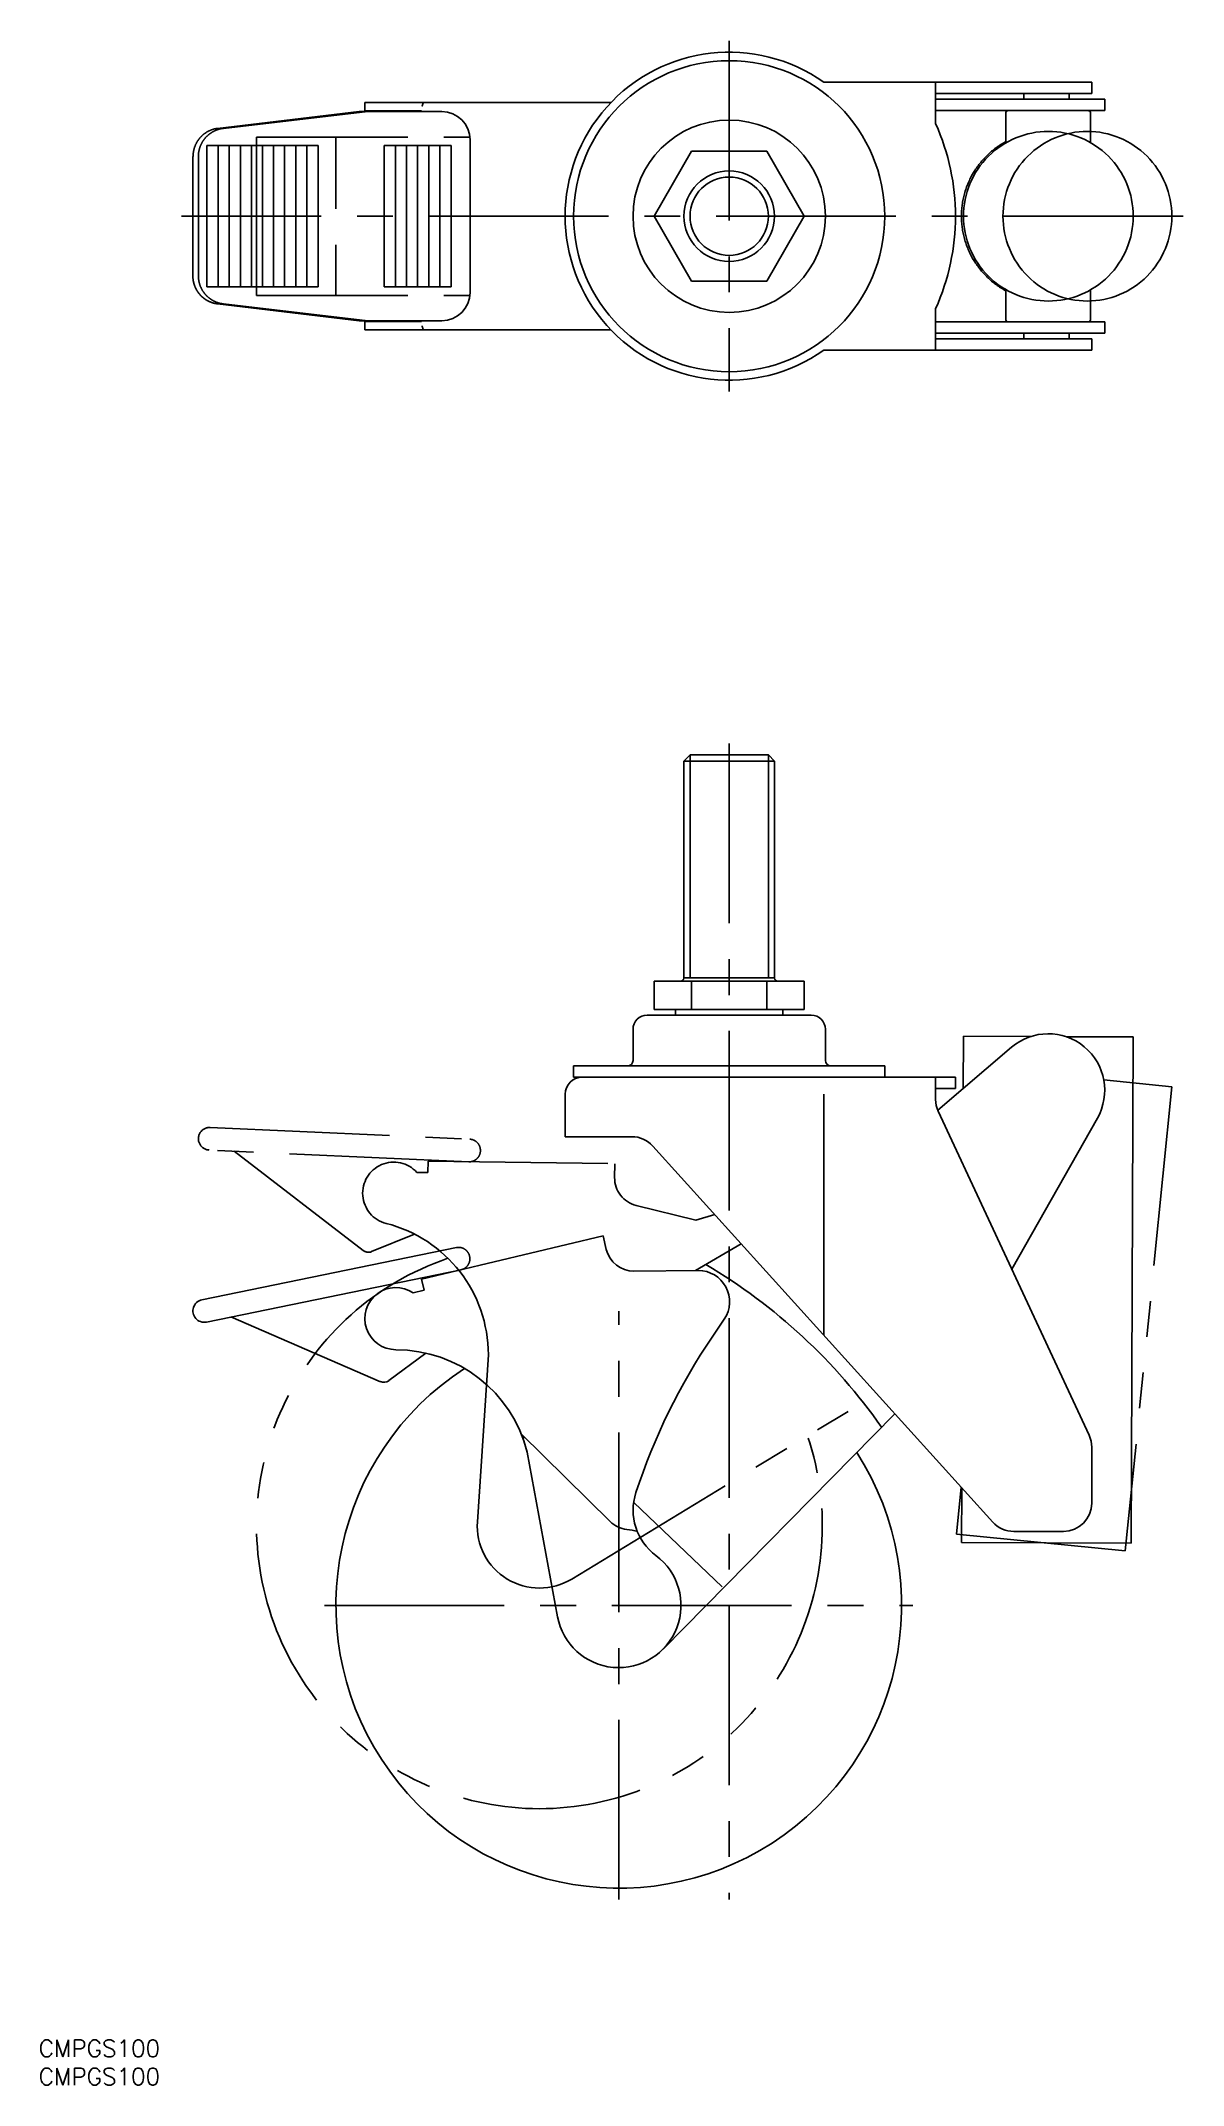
# Model space of a CAD drawing. Extents: x -122 to 80, y -330 to 31.
import ezdxf

# ---------------------------------------------------------------- set-up
doc = ezdxf.new("R2010")
doc.units = 0
for name, pattern in [('CENTER', [50.8, 31.75, -6.35, 6.35, -6.35]), ('DASHED', [19.05, 12.7, -6.35]), ('PHANTOM', [63.5, 31.75, -6.35, 6.35, -6.35, 6.35, -6.35])]:
    doc.linetypes.add(name, pattern=pattern)
doc.layers.get('0').update_dxf_attribs({"linetype": 'CONTINUOUS'})
doc.layers.add('CENTER', color=1, linetype='CENTER')
doc.styles.get("Standard").update_dxf_attribs({"font": 'txt.shx', "height": 3, "bigfont": 'bigfont.shx'})

msp = doc.modelspace()

# ---------------------------------------------------------------- texts
at = {"color": 7, "linetype": 'CONTINUOUS'}
for p in [(-122.07, -325.46), (-122.07, -330.46)]:
    msp.add_text('CMPGS100', height=3, dxfattribs=at).set_placement(p)

# ---------------------------------------------------------------- linework, layer by layer
at = {"color": 7, "linetype": 'CONTINUOUS'}
for p, q in [((64.1, 23.7), (16.71, 23.7)), ((36.5, 23.7), (36.5, 16.36)), ((64.1, 21.7), (36.5, 21.7)), ((52.1, 21.7), (52.1, 20.7)), ((60.1, 20.7), (60.1, 21.7)), ((64.1, 23.7), (64.1, 21.7)), ((-65.4, 18.51), (-90.46, 15.53)), ((-50.81, 18.51), (-65.4, 18.51)), ((-20.89, 20.11), (-64.41, 20.11)), ((-64.41, 20.11), (-64.41, 18.61)), ((-64.41, 18.61), (-54.39, 18.61)), ((66.39, 20.7), (36.5, 20.7)), ((36.5, 18.7), (66.39, 18.7)), ((48.89, 18.2), (48.89, 12.97)), ((63.89, 13.01), (63.89, 18.2)), ((66.39, 18.7), (66.39, 20.7)), ((-72.65, 12.51), (-92.35, 12.51)), ((-92.35, -12.49), (-92.35, 12.51)), ((-90.34, -12.49), (-90.34, 12.51)), ((-88.38, -12.49), (-88.38, 12.51)), ((-86.42, -12.49), (-86.42, 12.51)), ((-84.46, -12.49), (-84.46, 12.51)), ((-82.51, -12.49), (-82.51, 12.51)), ((-80.55, -12.49), (-80.55, 12.51)), ((-78.59, -12.49), (-78.59, 12.51)), ((-76.63, -12.49), (-76.63, 12.51)), ((-74.67, -12.49), (-74.67, 12.51)), ((-72.65, -12.49), (-72.65, 12.51)), ((-49.14, 12.51), (-61, 12.51)), ((-61, -12.49), (-61, 12.51)), ((-59, -12.49), (-59, 12.51)), ((-57.04, -12.49), (-57.04, 12.51)), ((-55.08, -12.49), (-55.08, 12.51)), ((-53.12, -12.49), (-53.12, 12.51)), ((-51.16, -12.49), (-51.16, 12.51)), ((-49.14, -12.49), (-49.14, 12.51)), ((-45.81, -13.49), (-45.81, 13.51)), ((-6.64, 11.5), (-13.28, 0)), ((6.64, 11.5), (-6.64, 11.5)), ((13.28, 0), (6.64, 11.5)), ((-94.82, 10.56), (-94.82, -10.54)), ((-13.28, 0), (-6.64, -11.5)), ((6.64, -11.5), (13.28, 0)), ((-92.35, -12.49), (-72.65, -12.49)), ((-61, -12.49), (-49.14, -12.49)), ((-6.64, -11.5), (6.64, -11.5)), ((48.89, -12.97), (48.89, -18.2)), ((63.89, -18.2), (63.89, -13.01)), ((-90.46, -15.5), (-65.4, -18.49)), ((36.5, -16.36), (36.5, -23.7)), ((-65.4, -18.49), (-50.81, -18.49)), ((-54.39, -18.59), (-64.41, -18.59)), ((-64.41, -18.59), (-64.41, -20.09)), ((-64.41, -20.09), (-20.92, -20.09)), ((66.39, -18.7), (36.5, -18.7)), ((66.39, -20.7), (36.5, -20.7)), ((52.1, -20.7), (52.1, -21.7)), ((60.1, -21.7), (60.1, -20.7)), ((66.39, -20.7), (66.39, -18.7)), ((16.71, -23.7), (64.1, -23.7)), ((64.1, -21.7), (36.5, -21.7)), ((64.1, -21.7), (64.1, -23.7)), ((-6.92, -95.26), (-8, -96.35)), ((-8, -96.35), (-8, -134.74)), ((-8, -96.35), (8, -96.35)), ((6.92, -95.26), (-6.92, -95.26)), ((8, -96.35), (6.92, -95.26)), ((8, -134.74), (8, -96.35)), ((-13.28, -135.26), (13.28, -135.26)), ((-13.28, -140.26), (-13.28, -135.26)), ((8, -134.66), (-8, -134.66)), ((-6.64, -140.26), (-6.64, -135.26)), ((6.64, -140.26), (6.64, -135.26)), ((13.28, -140.26), (13.28, -135.26)), ((-13.28, -140.26), (13.28, -140.26)), ((-9.5, -140.26), (-9.5, -141.26)), ((9.5, -141.26), (9.5, -140.26)), ((-17, -143.76), (-17, -149.26)), ((14.5, -141.26), (-14.5, -141.26)), ((17, -149.26), (17, -143.76)), ((49.91, -146.95), (36.87, -158.06)), ((41.43, -145), (41.39, -154.21)), ((53.31, -145.05), (41.43, -145)), ((71.43, -145.13), (59.55, -145.08)), ((71.43, -145.13), (71.06, -234.63)), ((27.5, -150.26), (-27.5, -150.26)), ((-27.5, -150.26), (-27.5, -152.26)), ((27.5, -152.26), (27.5, -150.26)), ((-29, -155.26), (-29, -162.76)), ((-27.5, -152.26), (40, -152.26)), ((16.71, -155.26), (16.71, -197.84)), ((36.5, -156.16), (36.5, -152.26)), ((36.5, -154.26), (40, -154.26)), ((40, -154.26), (40, -152.26)), ((63.63, -215.56), (36.97, -158.27)), ((49.96, -186.17), (65.09, -159.5)), ((-29, -162.76), (-17.22, -162.76)), ((-13.51, -164.41), (46.61, -230.92)), ((-54.4, -187.96), (-22.31, -180.3)), ((-21.74, -182.68), (-22.31, -180.3)), ((-93.22, -191.61), (-48.21, -182.37)), ((2.12, -181.7), (-5.94, -186.43)), ((-47.41, -186.29), (-92.42, -195.53)), ((-16.84, -186.52), (-5.47, -186.43)), ((-55.85, -190.36), (-53.94, -189.91)), ((-54.4, -187.96), (-53.94, -189.91)), ((-88.08, -194.64), (-61.65, -206.08)), ((-0.87, -195.01), (-3.02, -198.19)), ((-60.16, -205.9), (-53.61, -201.04)), ((-11.69, -253.36), (29.29, -211.76)), ((-21.05, -230.8), (-36.76, -215.32)), ((-30.34, -247.63), (-35.7, -218.52)), ((64.1, -227.56), (64.1, -217.67)), ((-16.88, -227.43), (-1.23, -242.35)), ((41.1, -224.82), (41.06, -234.5)), ((41.06, -234.5), (71.06, -234.63)), ((50.32, -232.56), (59.1, -232.56))]:
    msp.add_line(p, q, dxfattribs=at)
at = {"color": 3, "linetype": 'PHANTOM'}
for p, q in [((-63.87, 18.51), (-89.43, 15.53)), ((-69.52, 14), (-83.55, 14)), ((-83.55, 14), (-83.55, -14)), ((-93.84, 10.56), (-93.84, -10.54)), ((-83.55, -14), (-69.52, -14)), ((-89.43, -15.5), (-63.87, -18.49)), ((78.25, -153.92), (66.22, -152.71)), ((78.25, -153.92), (70.03, -236.01)), ((-91.75, -161.12), (-45.85, -163.2)), ((-46.04, -167.2), (-91.94, -165.12)), ((-87.51, -165.32), (-64.69, -182.89)), ((-55.21, -169.08), (-53.25, -169.1)), ((-53.23, -167.1), (-53.25, -169.1)), ((-53.23, -167.1), (-20.23, -167.54)), ((-20.26, -169.99), (-20.23, -167.54)), ((-16.45, -174.91), (-5.87, -177.5)), ((-2.55, -176.53), (-5.87, -177.5)), ((-63.21, -183.09), (-55.66, -179.98)), ((-44.52, -230.85), (-42.58, -201.31)), ((-27.84, -240.97), (26.11, -208.24)), ((-36.25, -215.82), (-36.45, -216.12)), ((40.18, -233.02), (41.01, -224.72)), ((40.18, -233.02), (70.03, -236.01))]:
    msp.add_line(p, q, dxfattribs=at)
at = {"color": 3, "linetype": 'DASHED'}
for p, q in [((-69.52, 14), (-45.84, 14)), ((-69.52, 14), (-69.52, -14)), ((-69.52, -14), (-45.84, -14))]:
    msp.add_line(p, q, dxfattribs=at)
at = {"color": 3, "linetype": 'CONTINUOUS'}
for p, q in [((-6.92, -95.26), (-6.92, -134.66)), ((6.92, -95.26), (6.92, -134.66))]:
    msp.add_line(p, q, dxfattribs=at)
at = {"color": 7, "linetype": 'CONTINUOUS'}
for points in [[(-53.94, 20.11, 0), (-53.94, 20.11, 0), (-53.94, 20.11, 0), (-53.95, 20.11, 0), (-53.95, 20.11, 0), (-53.95, 20.11, 0), (-53.96, 20.11, 0), (-53.96, 20.11, 0), (-53.96, 20.11, 0), (-53.97, 20.11, 0), (-53.97, 20.11, 0), (-53.97, 20.11, 0), (-53.98, 20.11, 0), (-53.98, 20.1, 0), (-53.98, 20.1, 0), (-53.98, 20.1, 0), (-53.99, 20.1, 0), (-53.99, 20.1, 0), (-53.99, 20.1, 0), (-54, 20.1, 0), (-54, 20.09, 0), (-54, 20.09, 0), (-54.01, 20.09, 0), (-54.01, 20.09, 0), (-54.01, 20.09, 0), (-54.02, 20.08, 0), (-54.02, 20.08, 0), (-54.02, 20.08, 0), (-54.02, 20.08, 0), (-54.03, 20.07, 0), (-54.03, 20.07, 0), (-54.03, 20.07, 0), (-54.04, 20.07, 0), (-54.04, 20.06, 0), (-54.04, 20.06, 0), (-54.05, 20.06, 0), (-54.05, 20.05, 0), (-54.05, 20.05, 0), (-54.05, 20.05, 0), (-54.06, 20.04, 0), (-54.06, 20.04, 0), (-54.06, 20.04, 0), (-54.07, 20.03, 0), (-54.07, 20.03, 0), (-54.07, 20.03, 0), (-54.08, 20.02, 0), (-54.08, 20.02, 0), (-54.08, 20.01, 0), (-54.08, 20.01, 0), (-54.09, 20.01, 0), (-54.09, 20, 0), (-54.09, 20, 0), (-54.1, 19.99, 0), (-54.1, 19.99, 0), (-54.1, 19.98, 0), (-54.1, 19.98, 0), (-54.11, 19.97, 0), (-54.11, 19.97, 0), (-54.11, 19.96, 0), (-54.12, 19.96, 0), (-54.12, 19.95, 0), (-54.12, 19.95, 0), (-54.12, 19.94, 0), (-54.13, 19.94, 0), (-54.13, 19.93, 0), (-54.13, 19.93, 0), (-54.14, 19.92, 0), (-54.14, 19.92, 0), (-54.14, 19.91, 0), (-54.14, 19.91, 0), (-54.15, 19.9, 0), (-54.15, 19.89, 0), (-54.15, 19.89, 0), (-54.16, 19.88, 0), (-54.16, 19.87, 0), (-54.16, 19.87, 0), (-54.16, 19.86, 0), (-54.17, 19.86, 0), (-54.17, 19.85, 0), (-54.17, 19.84, 0), (-54.17, 19.84, 0), (-54.18, 19.83, 0), (-54.18, 19.82, 0), (-54.18, 19.82, 0), (-54.18, 19.81, 0), (-54.19, 19.8, 0), (-54.19, 19.79, 0), (-54.19, 19.79, 0), (-54.19, 19.78, 0), (-54.2, 19.77, 0), (-54.2, 19.76, 0), (-54.2, 19.76, 0), (-54.2, 19.75, 0), (-54.21, 19.74, 0), (-54.21, 19.73, 0), (-54.21, 19.73, 0), (-54.22, 19.72, 0), (-54.22, 19.71, 0), (-54.22, 19.7, 0), (-54.22, 19.69, 0), (-54.22, 19.69, 0), (-54.23, 19.68, 0), (-54.23, 19.67, 0), (-54.23, 19.66, 0), (-54.23, 19.65, 0), (-54.24, 19.64, 0), (-54.24, 19.64, 0), (-54.24, 19.63, 0), (-54.24, 19.62, 0), (-54.25, 19.61, 0), (-54.25, 19.6, 0), (-54.25, 19.59, 0), (-54.25, 19.58, 0), (-54.26, 19.57, 0), (-54.26, 19.57, 0), (-54.26, 19.56, 0), (-54.26, 19.55, 0), (-54.26, 19.54, 0), (-54.27, 19.53, 0), (-54.27, 19.52, 0), (-54.27, 19.51, 0), (-54.27, 19.5, 0), (-54.28, 19.49, 0), (-54.28, 19.48, 0), (-54.28, 19.47, 0), (-54.28, 19.46, 0), (-54.28, 19.45, 0), (-54.29, 19.44, 0), (-54.29, 19.43, 0)], [(-90.44, 15.53, 0), (-90.49, 15.52, 0), (-90.55, 15.51, 0), (-90.6, 15.51, 0), (-90.66, 15.5, 0), (-90.71, 15.49, 0), (-90.77, 15.48, 0), (-90.82, 15.47, 0), (-90.88, 15.46, 0), (-90.93, 15.44, 0), (-90.99, 15.43, 0), (-91.04, 15.42, 0), (-91.1, 15.4, 0), (-91.15, 15.39, 0), (-91.2, 15.38, 0), (-91.26, 15.36, 0), (-91.31, 15.34, 0), (-91.36, 15.33, 0), (-91.42, 15.31, 0), (-91.47, 15.29, 0), (-91.52, 15.27, 0), (-91.57, 15.25, 0), (-91.63, 15.23, 0), (-91.68, 15.21, 0), (-91.73, 15.19, 0), (-91.78, 15.17, 0), (-91.83, 15.15, 0), (-91.88, 15.12, 0), (-91.93, 15.1, 0), (-91.98, 15.08, 0), (-92.04, 15.05, 0), (-92.09, 15.03, 0), (-92.13, 15, 0), (-92.18, 14.97, 0), (-92.23, 14.95, 0), (-92.28, 14.92, 0), (-92.33, 14.89, 0), (-92.38, 14.86, 0), (-92.43, 14.83, 0), (-92.47, 14.8, 0), (-92.52, 14.77, 0), (-92.57, 14.74, 0), (-92.61, 14.71, 0), (-92.66, 14.68, 0), (-92.71, 14.65, 0), (-92.75, 14.61, 0), (-92.8, 14.58, 0), (-92.84, 14.54, 0), (-92.89, 14.51, 0), (-92.93, 14.48, 0), (-92.97, 14.44, 0), (-93.02, 14.4, 0), (-93.06, 14.37, 0), (-93.1, 14.33, 0), (-93.14, 14.29, 0), (-93.18, 14.25, 0), (-93.22, 14.22, 0), (-93.27, 14.18, 0), (-93.31, 14.14, 0), (-93.34, 14.1, 0), (-93.38, 14.06, 0), (-93.42, 14.02, 0), (-93.46, 13.97, 0), (-93.5, 13.93, 0), (-93.54, 13.89, 0), (-93.57, 13.85, 0), (-93.61, 13.8, 0), (-93.65, 13.76, 0), (-93.68, 13.72, 0), (-93.72, 13.67, 0), (-93.75, 13.63, 0), (-93.78, 13.58, 0), (-93.82, 13.54, 0), (-93.85, 13.49, 0), (-93.88, 13.44, 0), (-93.91, 13.4, 0), (-93.95, 13.35, 0), (-93.98, 13.3, 0), (-94.01, 13.26, 0), (-94.04, 13.21, 0), (-94.07, 13.16, 0), (-94.1, 13.11, 0), (-94.12, 13.06, 0), (-94.15, 13.01, 0), (-94.18, 12.96, 0), (-94.2, 12.91, 0), (-94.23, 12.86, 0), (-94.26, 12.81, 0), (-94.28, 12.76, 0), (-94.3, 12.71, 0), (-94.33, 12.66, 0), (-94.35, 12.61, 0), (-94.37, 12.55, 0), (-94.4, 12.5, 0), (-94.42, 12.45, 0), (-94.44, 12.4, 0), (-94.46, 12.34, 0), (-94.48, 12.29, 0), (-94.5, 12.24, 0), (-94.52, 12.18, 0), (-94.53, 12.13, 0), (-94.55, 12.07, 0), (-94.57, 12.02, 0), (-94.58, 11.96, 0), (-94.6, 11.91, 0), (-94.61, 11.86, 0), (-94.63, 11.8, 0), (-94.64, 11.74, 0), (-94.65, 11.69, 0), (-94.67, 11.63, 0), (-94.68, 11.58, 0), (-94.69, 11.52, 0), (-94.7, 11.47, 0), (-94.71, 11.41, 0), (-94.72, 11.35, 0), (-94.73, 11.3, 0), (-94.73, 11.24, 0), (-94.74, 11.19, 0), (-94.75, 11.13, 0), (-94.75, 11.07, 0), (-94.76, 11.02, 0), (-94.76, 10.96, 0), (-94.77, 10.9, 0), (-94.77, 10.85, 0), (-94.77, 10.79, 0), (-94.78, 10.73, 0), (-94.78, 10.67, 0), (-94.78, 10.62, 0), (-94.78, 10.56, 0)], [(56.43, -15, 0), (57.17, -14.98, 0), (57.9, -14.93, 0), (58.63, -14.84, 0), (59.36, -14.71, 0), (60.08, -14.55, 0), (60.79, -14.35, 0), (61.49, -14.12, 0), (62.17, -13.86, 0), (62.85, -13.56, 0), (63.5, -13.23, 0), (64.14, -12.87, 0), (64.77, -12.47, 0), (65.37, -12.05, 0), (65.95, -11.6, 0), (66.51, -11.11, 0), (67.04, -10.61, 0), (67.55, -10.07, 0), (68.03, -9.52, 0), (68.48, -8.94, 0), (68.9, -8.33, 0), (69.3, -7.71, 0), (69.66, -7.07, 0), (69.99, -6.41, 0), (70.29, -5.74, 0), (70.56, -5.05, 0), (70.79, -4.35, 0), (70.98, -3.64, 0), (71.14, -2.93, 0), (71.27, -2.2, 0), (71.36, -1.47, 0), (71.41, -0.74, 0), (71.43, 0, 0), (71.41, 0.74, 0), (71.36, 1.47, 0), (71.27, 2.2, 0), (71.14, 2.93, 0), (70.98, 3.64, 0), (70.79, 4.35, 0), (70.56, 5.05, 0), (70.29, 5.74, 0), (69.99, 6.41, 0), (69.66, 7.07, 0), (69.3, 7.71, 0), (68.9, 8.33, 0), (68.48, 8.94, 0), (68.03, 9.52, 0), (67.55, 10.07, 0), (67.04, 10.61, 0), (66.51, 11.11, 0), (65.95, 11.6, 0), (65.37, 12.05, 0), (64.77, 12.47, 0), (64.14, 12.87, 0), (63.5, 13.23, 0), (62.85, 13.56, 0), (62.17, 13.86, 0), (61.49, 14.12, 0), (60.79, 14.35, 0), (60.08, 14.55, 0), (59.36, 14.71, 0), (58.63, 14.84, 0), (57.9, 14.93, 0), (57.17, 14.98, 0), (56.43, 15, 0), (55.7, 14.98, 0), (54.96, 14.93, 0), (54.23, 14.84, 0), (53.51, 14.71, 0), (52.79, 14.55, 0), (52.08, 14.35, 0), (51.38, 14.12, 0), (50.69, 13.86, 0), (50.02, 13.56, 0), (49.36, 13.23, 0), (48.72, 12.87, 0), (48.1, 12.47, 0), (47.5, 12.05, 0), (46.92, 11.6, 0), (46.36, 11.11, 0), (45.83, 10.61, 0), (45.32, 10.07, 0), (44.84, 9.52, 0), (44.38, 8.94, 0), (43.96, 8.33, 0), (43.57, 7.71, 0), (43.2, 7.07, 0), (42.87, 6.41, 0), (42.57, 5.74, 0), (42.31, 5.05, 0), (42.08, 4.35, 0), (41.88, 3.64, 0), (41.72, 2.93, 0), (41.59, 2.2, 0), (41.5, 1.47, 0), (41.45, 0.74, 0), (41.43, 0, 0), (41.45, -0.74, 0), (41.5, -1.47, 0), (41.59, -2.2, 0), (41.72, -2.93, 0), (41.88, -3.64, 0), (42.08, -4.35, 0), (42.31, -5.05, 0), (42.57, -5.74, 0), (42.87, -6.41, 0), (43.2, -7.07, 0), (43.57, -7.71, 0), (43.96, -8.33, 0), (44.38, -8.94, 0), (44.84, -9.52, 0), (45.32, -10.07, 0), (45.83, -10.61, 0), (46.36, -11.11, 0), (46.92, -11.6, 0), (47.5, -12.05, 0), (48.1, -12.47, 0), (48.72, -12.87, 0), (49.36, -13.23, 0), (50.02, -13.56, 0), (50.69, -13.86, 0), (51.38, -14.12, 0), (52.08, -14.35, 0), (52.79, -14.55, 0), (53.51, -14.71, 0), (54.23, -14.84, 0), (54.96, -14.93, 0), (55.7, -14.98, 0), (56.43, -15, 0)], [(48.89, 13.18, 0), (48.67, 13.06, 0), (48.45, 12.93, 0), (48.24, 12.8, 0), (48.03, 12.67, 0), (47.81, 12.53, 0), (47.61, 12.39, 0), (47.4, 12.25, 0), (47.2, 12.1, 0), (46.99, 11.95, 0), (46.79, 11.8, 0), (46.6, 11.64, 0), (46.4, 11.48, 0), (46.21, 11.32, 0), (46.02, 11.15, 0), (45.84, 10.98, 0), (45.66, 10.81, 0), (45.48, 10.63, 0), (45.3, 10.45, 0), (45.13, 10.27, 0), (44.96, 10.09, 0), (44.79, 9.9, 0), (44.62, 9.71, 0), (44.46, 9.52, 0), (44.31, 9.32, 0), (44.15, 9.12, 0), (44, 8.92, 0), (43.85, 8.72, 0), (43.71, 8.51, 0), (43.57, 8.3, 0), (43.43, 8.09, 0), (43.3, 7.88, 0), (43.16, 7.67, 0), (43.04, 7.45, 0), (42.92, 7.23, 0), (42.8, 7.01, 0), (42.68, 6.78, 0), (42.57, 6.56, 0), (42.46, 6.33, 0), (42.36, 6.1, 0), (42.26, 5.87, 0), (42.16, 5.64, 0), (42.07, 5.41, 0), (41.98, 5.17, 0), (41.89, 4.93, 0), (41.81, 4.7, 0), (41.74, 4.46, 0), (41.66, 4.22, 0), (41.59, 3.97, 0), (41.53, 3.73, 0), (41.47, 3.49, 0), (41.41, 3.24, 0), (41.36, 3, 0), (41.31, 2.75, 0), (41.27, 2.5, 0), (41.23, 2.25, 0), (41.19, 2.01, 0), (41.16, 1.76, 0), (41.13, 1.51, 0), (41.11, 1.26, 0), (41.09, 1, 0), (41.08, 0.75, 0), (41.07, 0.5, 0), (41.06, 0.25, 0), (41.06, 0, 0), (41.06, -0.25, 0), (41.07, -0.5, 0), (41.08, -0.75, 0), (41.09, -1, 0), (41.11, -1.26, 0), (41.13, -1.51, 0), (41.16, -1.76, 0), (41.19, -2.01, 0), (41.23, -2.25, 0), (41.27, -2.5, 0), (41.31, -2.75, 0), (41.36, -3, 0), (41.41, -3.24, 0), (41.47, -3.49, 0), (41.53, -3.73, 0), (41.59, -3.97, 0), (41.66, -4.22, 0), (41.74, -4.46, 0), (41.81, -4.7, 0), (41.89, -4.93, 0), (41.98, -5.17, 0), (42.07, -5.41, 0), (42.16, -5.64, 0), (42.26, -5.87, 0), (42.36, -6.1, 0), (42.46, -6.33, 0), (42.57, -6.56, 0), (42.68, -6.78, 0), (42.8, -7.01, 0), (42.92, -7.23, 0), (43.04, -7.45, 0), (43.16, -7.67, 0), (43.3, -7.88, 0), (43.43, -8.09, 0), (43.57, -8.3, 0), (43.71, -8.51, 0), (43.85, -8.72, 0), (44, -8.92, 0), (44.15, -9.12, 0), (44.31, -9.32, 0), (44.46, -9.52, 0), (44.62, -9.71, 0), (44.79, -9.9, 0), (44.96, -10.09, 0), (45.13, -10.27, 0), (45.3, -10.45, 0), (45.48, -10.63, 0), (45.66, -10.81, 0), (45.84, -10.98, 0), (46.02, -11.15, 0), (46.21, -11.32, 0), (46.4, -11.48, 0), (46.6, -11.64, 0), (46.79, -11.8, 0), (46.99, -11.95, 0), (47.2, -12.1, 0), (47.4, -12.25, 0), (47.61, -12.39, 0), (47.81, -12.53, 0), (48.03, -12.67, 0), (48.24, -12.8, 0), (48.45, -12.93, 0), (48.67, -13.06, 0), (48.89, -13.18, 0)], [(-54.29, -19.41, 0), (-54.29, -19.42, 0), (-54.28, -19.43, 0), (-54.28, -19.44, 0), (-54.28, -19.45, 0), (-54.28, -19.46, 0), (-54.28, -19.47, 0), (-54.27, -19.48, 0), (-54.27, -19.49, 0), (-54.27, -19.5, 0), (-54.27, -19.51, 0), (-54.26, -19.51, 0), (-54.26, -19.52, 0), (-54.26, -19.53, 0), (-54.26, -19.54, 0), (-54.26, -19.55, 0), (-54.25, -19.56, 0), (-54.25, -19.57, 0), (-54.25, -19.58, 0), (-54.25, -19.59, 0), (-54.24, -19.6, 0), (-54.24, -19.6, 0), (-54.24, -19.61, 0), (-54.24, -19.62, 0), (-54.23, -19.63, 0), (-54.23, -19.64, 0), (-54.23, -19.65, 0), (-54.23, -19.66, 0), (-54.22, -19.66, 0), (-54.22, -19.67, 0), (-54.22, -19.68, 0), (-54.22, -19.69, 0), (-54.22, -19.7, 0), (-54.21, -19.7, 0), (-54.21, -19.71, 0), (-54.21, -19.72, 0), (-54.2, -19.73, 0), (-54.2, -19.73, 0), (-54.2, -19.74, 0), (-54.2, -19.75, 0), (-54.19, -19.76, 0), (-54.19, -19.76, 0), (-54.19, -19.77, 0), (-54.19, -19.78, 0), (-54.18, -19.79, 0), (-54.18, -19.79, 0), (-54.18, -19.8, 0), (-54.18, -19.81, 0), (-54.17, -19.81, 0), (-54.17, -19.82, 0), (-54.17, -19.83, 0), (-54.17, -19.83, 0), (-54.16, -19.84, 0), (-54.16, -19.85, 0), (-54.16, -19.85, 0), (-54.16, -19.86, 0), (-54.15, -19.86, 0), (-54.15, -19.87, 0), (-54.15, -19.88, 0), (-54.14, -19.88, 0), (-54.14, -19.89, 0), (-54.14, -19.89, 0), (-54.14, -19.9, 0), (-54.13, -19.91, 0), (-54.13, -19.91, 0), (-54.13, -19.92, 0), (-54.12, -19.92, 0), (-54.12, -19.93, 0), (-54.12, -19.93, 0), (-54.12, -19.94, 0), (-54.11, -19.94, 0), (-54.11, -19.95, 0), (-54.11, -19.95, 0), (-54.1, -19.96, 0), (-54.1, -19.96, 0), (-54.1, -19.97, 0), (-54.1, -19.97, 0), (-54.09, -19.98, 0), (-54.09, -19.98, 0), (-54.09, -19.98, 0), (-54.08, -19.99, 0), (-54.08, -19.99, 0), (-54.08, -20, 0), (-54.08, -20, 0), (-54.07, -20, 0), (-54.07, -20.01, 0), (-54.07, -20.01, 0), (-54.06, -20.01, 0), (-54.06, -20.02, 0), (-54.06, -20.02, 0), (-54.05, -20.03, 0), (-54.05, -20.03, 0), (-54.05, -20.03, 0), (-54.05, -20.03, 0), (-54.04, -20.04, 0), (-54.04, -20.04, 0), (-54.04, -20.04, 0), (-54.03, -20.05, 0), (-54.03, -20.05, 0), (-54.03, -20.05, 0), (-54.02, -20.05, 0), (-54.02, -20.06, 0), (-54.02, -20.06, 0), (-54.02, -20.06, 0), (-54.01, -20.06, 0), (-54.01, -20.07, 0), (-54.01, -20.07, 0), (-54, -20.07, 0), (-54, -20.07, 0), (-54, -20.07, 0), (-53.99, -20.07, 0), (-53.99, -20.08, 0), (-53.99, -20.08, 0), (-53.98, -20.08, 0), (-53.98, -20.08, 0), (-53.98, -20.08, 0), (-53.98, -20.08, 0), (-53.97, -20.08, 0), (-53.97, -20.08, 0), (-53.97, -20.09, 0), (-53.96, -20.09, 0), (-53.96, -20.09, 0), (-53.96, -20.09, 0), (-53.95, -20.09, 0), (-53.95, -20.09, 0), (-53.95, -20.09, 0), (-53.94, -20.09, 0), (-53.94, -20.09, 0), (-53.94, -20.09, 0)], [(-47.41, -186.29, 0), (-47.36, -186.28, 0), (-47.32, -186.27, 0), (-47.27, -186.26, 0), (-47.22, -186.24, 0), (-47.18, -186.23, 0), (-47.13, -186.21, 0), (-47.09, -186.19, 0), (-47.04, -186.18, 0), (-47, -186.16, 0), (-46.95, -186.14, 0), (-46.91, -186.12, 0), (-46.87, -186.09, 0), (-46.83, -186.07, 0), (-46.78, -186.04, 0), (-46.74, -186.02, 0), (-46.7, -185.99, 0), (-46.66, -185.96, 0), (-46.63, -185.94, 0), (-46.59, -185.91, 0), (-46.55, -185.87, 0), (-46.51, -185.84, 0), (-46.48, -185.81, 0), (-46.44, -185.78, 0), (-46.41, -185.74, 0), (-46.37, -185.71, 0), (-46.34, -185.67, 0), (-46.31, -185.63, 0), (-46.28, -185.6, 0), (-46.25, -185.56, 0), (-46.22, -185.52, 0), (-46.19, -185.48, 0), (-46.17, -185.44, 0), (-46.14, -185.4, 0), (-46.12, -185.36, 0), (-46.09, -185.31, 0), (-46.07, -185.27, 0), (-46.05, -185.23, 0), (-46.03, -185.18, 0), (-46.01, -185.14, 0), (-45.99, -185.09, 0), (-45.97, -185.05, 0), (-45.95, -185, 0), (-45.94, -184.96, 0), (-45.92, -184.91, 0), (-45.91, -184.86, 0), (-45.9, -184.81, 0), (-45.89, -184.76, 0), (-45.88, -184.72, 0), (-45.87, -184.67, 0), (-45.86, -184.62, 0), (-45.86, -184.57, 0), (-45.85, -184.52, 0), (-45.85, -184.47, 0), (-45.85, -184.43, 0), (-45.85, -184.38, 0), (-45.85, -184.33, 0), (-45.85, -184.28, 0), (-45.85, -184.23, 0), (-45.85, -184.18, 0), (-45.86, -184.13, 0), (-45.86, -184.08, 0), (-45.87, -184.03, 0), (-45.88, -183.99, 0), (-45.89, -183.94, 0), (-45.9, -183.89, 0), (-45.91, -183.84, 0), (-45.92, -183.79, 0), (-45.94, -183.75, 0), (-45.95, -183.7, 0), (-45.97, -183.65, 0), (-45.98, -183.61, 0), (-46, -183.56, 0), (-46.02, -183.52, 0), (-46.04, -183.47, 0), (-46.06, -183.43, 0), (-46.09, -183.39, 0), (-46.11, -183.34, 0), (-46.14, -183.3, 0), (-46.16, -183.26, 0), (-46.19, -183.22, 0), (-46.22, -183.18, 0), (-46.24, -183.14, 0), (-46.27, -183.1, 0), (-46.3, -183.06, 0), (-46.34, -183.02, 0), (-46.37, -182.99, 0), (-46.4, -182.95, 0), (-46.43, -182.92, 0), (-46.47, -182.88, 0), (-46.51, -182.85, 0), (-46.54, -182.82, 0), (-46.58, -182.78, 0), (-46.62, -182.75, 0), (-46.66, -182.72, 0), (-46.7, -182.69, 0), (-46.73, -182.67, 0), (-46.78, -182.64, 0), (-46.82, -182.62, 0), (-46.86, -182.59, 0), (-46.9, -182.57, 0), (-46.94, -182.54, 0), (-46.99, -182.52, 0), (-47.03, -182.5, 0), (-47.08, -182.48, 0), (-47.12, -182.47, 0), (-47.17, -182.45, 0), (-47.21, -182.43, 0), (-47.26, -182.42, 0), (-47.31, -182.41, 0), (-47.35, -182.39, 0), (-47.4, -182.38, 0), (-47.45, -182.37, 0), (-47.49, -182.36, 0), (-47.54, -182.35, 0), (-47.59, -182.35, 0), (-47.64, -182.34, 0), (-47.69, -182.34, 0), (-47.73, -182.34, 0), (-47.78, -182.33, 0), (-47.83, -182.33, 0), (-47.88, -182.33, 0), (-47.93, -182.34, 0), (-47.97, -182.34, 0), (-48.02, -182.34, 0), (-48.07, -182.35, 0), (-48.12, -182.36, 0), (-48.17, -182.36, 0), (-48.21, -182.37, 0)]]:
    msp.add_polyline3d(points, dxfattribs=at)
at = {"color": 3, "linetype": 'PHANTOM'}
for points in [[(-89.43, 15.53, 0), (-89.48, 15.52, 0), (-89.54, 15.51, 0), (-89.59, 15.5, 0), (-89.65, 15.5, 0), (-89.71, 15.49, 0), (-89.76, 15.48, 0), (-89.82, 15.47, 0), (-89.87, 15.45, 0), (-89.93, 15.44, 0), (-89.98, 15.43, 0), (-90.04, 15.42, 0), (-90.1, 15.4, 0), (-90.15, 15.39, 0), (-90.2, 15.37, 0), (-90.26, 15.36, 0), (-90.31, 15.34, 0), (-90.37, 15.32, 0), (-90.42, 15.31, 0), (-90.48, 15.29, 0), (-90.53, 15.27, 0), (-90.58, 15.25, 0), (-90.64, 15.23, 0), (-90.69, 15.21, 0), (-90.74, 15.19, 0), (-90.79, 15.17, 0), (-90.85, 15.14, 0), (-90.9, 15.12, 0), (-90.95, 15.1, 0), (-91, 15.07, 0), (-91.05, 15.05, 0), (-91.1, 15.02, 0), (-91.15, 15, 0), (-91.2, 14.97, 0), (-91.25, 14.94, 0), (-91.3, 14.92, 0), (-91.35, 14.89, 0), (-91.4, 14.86, 0), (-91.45, 14.83, 0), (-91.5, 14.8, 0), (-91.55, 14.77, 0), (-91.59, 14.74, 0), (-91.64, 14.71, 0), (-91.69, 14.67, 0), (-91.73, 14.64, 0), (-91.78, 14.61, 0), (-91.83, 14.57, 0), (-91.87, 14.54, 0), (-91.92, 14.51, 0), (-91.96, 14.47, 0), (-92.01, 14.44, 0), (-92.05, 14.4, 0), (-92.09, 14.36, 0), (-92.14, 14.33, 0), (-92.18, 14.29, 0), (-92.22, 14.25, 0), (-92.26, 14.21, 0), (-92.3, 14.17, 0), (-92.34, 14.13, 0), (-92.38, 14.09, 0), (-92.42, 14.05, 0), (-92.46, 14.01, 0), (-92.5, 13.97, 0), (-92.54, 13.93, 0), (-92.58, 13.89, 0), (-92.62, 13.84, 0), (-92.65, 13.8, 0), (-92.69, 13.76, 0), (-92.73, 13.71, 0), (-92.76, 13.67, 0), (-92.8, 13.62, 0), (-92.83, 13.58, 0), (-92.86, 13.53, 0), (-92.9, 13.49, 0), (-92.93, 13.44, 0), (-92.96, 13.39, 0), (-93, 13.35, 0), (-93.03, 13.3, 0), (-93.06, 13.25, 0), (-93.09, 13.2, 0), (-93.12, 13.16, 0), (-93.15, 13.11, 0), (-93.18, 13.06, 0), (-93.2, 13.01, 0), (-93.23, 12.96, 0), (-93.26, 12.91, 0), (-93.28, 12.86, 0), (-93.31, 12.81, 0), (-93.34, 12.76, 0), (-93.36, 12.71, 0), (-93.38, 12.65, 0), (-93.41, 12.6, 0), (-93.43, 12.55, 0), (-93.45, 12.5, 0), (-93.47, 12.45, 0), (-93.5, 12.39, 0), (-93.52, 12.34, 0), (-93.54, 12.29, 0), (-93.56, 12.23, 0), (-93.57, 12.18, 0), (-93.59, 12.13, 0), (-93.61, 12.07, 0), (-93.63, 12.02, 0), (-93.64, 11.96, 0), (-93.66, 11.91, 0), (-93.67, 11.85, 0), (-93.69, 11.8, 0), (-93.7, 11.74, 0), (-93.71, 11.69, 0), (-93.73, 11.63, 0), (-93.74, 11.58, 0), (-93.75, 11.52, 0), (-93.76, 11.47, 0), (-93.77, 11.41, 0), (-93.78, 11.35, 0), (-93.79, 11.3, 0), (-93.8, 11.24, 0), (-93.8, 11.18, 0), (-93.81, 11.13, 0), (-93.82, 11.07, 0), (-93.82, 11.01, 0), (-93.83, 10.96, 0), (-93.83, 10.9, 0), (-93.83, 10.84, 0), (-93.84, 10.79, 0), (-93.84, 10.73, 0), (-93.84, 10.67, 0), (-93.84, 10.62, 0), (-93.84, 10.56, 0)], [(63.32, -15, 0), (64.05, -14.98, 0), (64.79, -14.93, 0), (65.51, -14.84, 0), (66.23, -14.71, 0), (66.95, -14.55, 0), (67.65, -14.35, 0), (68.35, -14.12, 0), (69.03, -13.86, 0), (69.7, -13.56, 0), (70.36, -13.23, 0), (71, -12.87, 0), (71.61, -12.47, 0), (72.21, -12.05, 0), (72.79, -11.6, 0), (73.35, -11.11, 0), (73.88, -10.61, 0), (74.38, -10.07, 0), (74.86, -9.52, 0), (75.31, -8.94, 0), (75.73, -8.33, 0), (76.12, -7.71, 0), (76.49, -7.07, 0), (76.81, -6.41, 0), (77.11, -5.74, 0), (77.38, -5.05, 0), (77.6, -4.35, 0), (77.8, -3.64, 0), (77.96, -2.93, 0), (78.09, -2.2, 0), (78.18, -1.47, 0), (78.23, -0.74, 0), (78.25, 0, 0), (78.23, 0.74, 0), (78.18, 1.47, 0), (78.09, 2.2, 0), (77.96, 2.93, 0), (77.8, 3.64, 0), (77.6, 4.35, 0), (77.38, 5.05, 0), (77.11, 5.74, 0), (76.81, 6.41, 0), (76.49, 7.07, 0), (76.12, 7.71, 0), (75.73, 8.33, 0), (75.31, 8.94, 0), (74.86, 9.52, 0), (74.38, 10.07, 0), (73.88, 10.61, 0), (73.35, 11.11, 0), (72.79, 11.6, 0), (72.21, 12.05, 0), (71.61, 12.47, 0), (71, 12.87, 0), (70.36, 13.23, 0), (69.7, 13.56, 0), (69.03, 13.86, 0), (68.35, 14.12, 0), (67.65, 14.35, 0), (66.95, 14.55, 0), (66.23, 14.71, 0), (65.51, 14.84, 0), (64.79, 14.93, 0), (64.05, 14.98, 0), (63.32, 15, 0), (62.59, 14.98, 0), (61.86, 14.93, 0), (61.13, 14.84, 0), (60.41, 14.71, 0), (59.7, 14.55, 0), (58.99, 14.35, 0), (58.29, 14.12, 0), (57.61, 13.86, 0), (56.94, 13.56, 0), (56.29, 13.23, 0), (55.65, 12.87, 0), (55.03, 12.47, 0), (54.43, 12.05, 0), (53.85, 11.6, 0), (53.3, 11.11, 0), (52.77, 10.61, 0), (52.26, 10.07, 0), (51.78, 9.52, 0), (51.33, 8.94, 0), (50.91, 8.33, 0), (50.52, 7.71, 0), (50.16, 7.07, 0), (49.83, 6.41, 0), (49.53, 5.74, 0), (49.27, 5.05, 0), (49.04, 4.35, 0), (48.84, 3.64, 0), (48.68, 2.93, 0), (48.56, 2.2, 0), (48.47, 1.47, 0), (48.41, 0.74, 0), (48.4, 0, 0), (48.41, -0.74, 0), (48.47, -1.47, 0), (48.56, -2.2, 0), (48.68, -2.93, 0), (48.84, -3.64, 0), (49.04, -4.35, 0), (49.27, -5.05, 0), (49.53, -5.74, 0), (49.83, -6.41, 0), (50.16, -7.07, 0), (50.52, -7.71, 0), (50.91, -8.33, 0), (51.33, -8.94, 0), (51.78, -9.52, 0), (52.26, -10.07, 0), (52.77, -10.61, 0), (53.3, -11.11, 0), (53.85, -11.6, 0), (54.43, -12.05, 0), (55.03, -12.47, 0), (55.65, -12.87, 0), (56.29, -13.23, 0), (56.94, -13.56, 0), (57.61, -13.86, 0), (58.29, -14.12, 0), (58.99, -14.35, 0), (59.7, -14.55, 0), (60.41, -14.71, 0), (61.13, -14.84, 0), (61.86, -14.93, 0), (62.59, -14.98, 0), (63.32, -15, 0)], [(-93.84, -10.54, 0), (-93.84, -10.59, 0), (-93.84, -10.65, 0), (-93.84, -10.71, 0), (-93.84, -10.77, 0), (-93.83, -10.82, 0), (-93.83, -10.88, 0), (-93.83, -10.94, 0), (-93.82, -10.99, 0), (-93.82, -11.05, 0), (-93.81, -11.11, 0), (-93.8, -11.16, 0), (-93.8, -11.22, 0), (-93.79, -11.27, 0), (-93.78, -11.33, 0), (-93.77, -11.39, 0), (-93.76, -11.44, 0), (-93.75, -11.5, 0), (-93.74, -11.55, 0), (-93.73, -11.61, 0), (-93.71, -11.66, 0), (-93.7, -11.72, 0), (-93.69, -11.78, 0), (-93.67, -11.83, 0), (-93.66, -11.89, 0), (-93.64, -11.94, 0), (-93.63, -11.99, 0), (-93.61, -12.05, 0), (-93.59, -12.1, 0), (-93.57, -12.16, 0), (-93.56, -12.21, 0), (-93.54, -12.26, 0), (-93.52, -12.32, 0), (-93.5, -12.37, 0), (-93.47, -12.42, 0), (-93.45, -12.47, 0), (-93.43, -12.53, 0), (-93.41, -12.58, 0), (-93.38, -12.63, 0), (-93.36, -12.68, 0), (-93.34, -12.73, 0), (-93.31, -12.78, 0), (-93.28, -12.84, 0), (-93.26, -12.89, 0), (-93.23, -12.94, 0), (-93.2, -12.99, 0), (-93.18, -13.03, 0), (-93.15, -13.08, 0), (-93.12, -13.13, 0), (-93.09, -13.18, 0), (-93.06, -13.23, 0), (-93.03, -13.28, 0), (-93, -13.32, 0), (-92.96, -13.37, 0), (-92.93, -13.42, 0), (-92.9, -13.46, 0), (-92.86, -13.51, 0), (-92.83, -13.56, 0), (-92.8, -13.6, 0), (-92.76, -13.65, 0), (-92.73, -13.69, 0), (-92.69, -13.73, 0), (-92.65, -13.78, 0), (-92.62, -13.82, 0), (-92.58, -13.86, 0), (-92.54, -13.9, 0), (-92.5, -13.95, 0), (-92.46, -13.99, 0), (-92.42, -14.03, 0), (-92.38, -14.07, 0), (-92.34, -14.11, 0), (-92.3, -14.15, 0), (-92.26, -14.19, 0), (-92.22, -14.23, 0), (-92.18, -14.26, 0), (-92.14, -14.3, 0), (-92.09, -14.34, 0), (-92.05, -14.38, 0), (-92.01, -14.41, 0), (-91.96, -14.45, 0), (-91.92, -14.48, 0), (-91.87, -14.52, 0), (-91.83, -14.55, 0), (-91.78, -14.59, 0), (-91.73, -14.62, 0), (-91.69, -14.65, 0), (-91.64, -14.68, 0), (-91.59, -14.71, 0), (-91.55, -14.75, 0), (-91.5, -14.78, 0), (-91.45, -14.81, 0), (-91.4, -14.84, 0), (-91.35, -14.86, 0), (-91.3, -14.89, 0), (-91.25, -14.92, 0), (-91.2, -14.95, 0), (-91.15, -14.97, 0), (-91.1, -15, 0), (-91.05, -15.02, 0), (-91, -15.05, 0), (-90.95, -15.07, 0), (-90.9, -15.1, 0), (-90.85, -15.12, 0), (-90.79, -15.14, 0), (-90.74, -15.16, 0), (-90.69, -15.19, 0), (-90.64, -15.21, 0), (-90.58, -15.23, 0), (-90.53, -15.25, 0), (-90.48, -15.27, 0), (-90.42, -15.28, 0), (-90.37, -15.3, 0), (-90.31, -15.32, 0), (-90.26, -15.33, 0), (-90.2, -15.35, 0), (-90.15, -15.37, 0), (-90.1, -15.38, 0), (-90.04, -15.39, 0), (-89.98, -15.41, 0), (-89.93, -15.42, 0), (-89.87, -15.43, 0), (-89.82, -15.44, 0), (-89.76, -15.45, 0), (-89.71, -15.46, 0), (-89.65, -15.47, 0), (-89.59, -15.48, 0), (-89.54, -15.49, 0), (-89.48, -15.5, 0), (-89.43, -15.5, 0)], [(-46.04, -167.2, 0), (-45.99, -167.2, 0), (-45.94, -167.2, 0), (-45.89, -167.2, 0), (-45.84, -167.2, 0), (-45.79, -167.19, 0), (-45.75, -167.19, 0), (-45.7, -167.18, 0), (-45.65, -167.18, 0), (-45.6, -167.17, 0), (-45.56, -167.16, 0), (-45.51, -167.15, 0), (-45.46, -167.14, 0), (-45.42, -167.12, 0), (-45.37, -167.11, 0), (-45.32, -167.1, 0), (-45.28, -167.08, 0), (-45.23, -167.06, 0), (-45.19, -167.04, 0), (-45.14, -167.02, 0), (-45.1, -167, 0), (-45.06, -166.98, 0), (-45.01, -166.96, 0), (-44.97, -166.94, 0), (-44.93, -166.91, 0), (-44.89, -166.88, 0), (-44.85, -166.86, 0), (-44.81, -166.83, 0), (-44.77, -166.8, 0), (-44.73, -166.77, 0), (-44.69, -166.74, 0), (-44.66, -166.71, 0), (-44.62, -166.68, 0), (-44.59, -166.64, 0), (-44.55, -166.61, 0), (-44.52, -166.57, 0), (-44.49, -166.54, 0), (-44.45, -166.5, 0), (-44.42, -166.46, 0), (-44.39, -166.42, 0), (-44.36, -166.38, 0), (-44.34, -166.34, 0), (-44.31, -166.3, 0), (-44.28, -166.26, 0), (-44.26, -166.22, 0), (-44.23, -166.18, 0), (-44.21, -166.13, 0), (-44.19, -166.09, 0), (-44.17, -166.05, 0), (-44.15, -166, 0), (-44.13, -165.96, 0), (-44.11, -165.91, 0), (-44.09, -165.87, 0), (-44.08, -165.82, 0), (-44.06, -165.77, 0), (-44.05, -165.72, 0), (-44.04, -165.68, 0), (-44.03, -165.63, 0), (-44.02, -165.58, 0), (-44.01, -165.53, 0), (-44, -165.48, 0), (-43.99, -165.44, 0), (-43.99, -165.39, 0), (-43.99, -165.34, 0), (-43.98, -165.29, 0), (-43.98, -165.24, 0), (-43.98, -165.19, 0), (-43.98, -165.14, 0), (-43.98, -165.09, 0), (-43.99, -165.04, 0), (-43.99, -164.99, 0), (-44, -164.95, 0), (-44, -164.9, 0), (-44.01, -164.85, 0), (-44.02, -164.8, 0), (-44.03, -164.75, 0), (-44.04, -164.71, 0), (-44.05, -164.66, 0), (-44.07, -164.61, 0), (-44.08, -164.56, 0), (-44.1, -164.52, 0), (-44.11, -164.47, 0), (-44.13, -164.43, 0), (-44.15, -164.38, 0), (-44.17, -164.34, 0), (-44.19, -164.29, 0), (-44.22, -164.25, 0), (-44.24, -164.21, 0), (-44.26, -164.16, 0), (-44.29, -164.12, 0), (-44.32, -164.08, 0), (-44.34, -164.04, 0), (-44.37, -164, 0), (-44.4, -163.96, 0), (-44.43, -163.92, 0), (-44.46, -163.89, 0), (-44.49, -163.85, 0), (-44.53, -163.81, 0), (-44.56, -163.78, 0), (-44.6, -163.75, 0), (-44.63, -163.71, 0), (-44.67, -163.68, 0), (-44.7, -163.65, 0), (-44.74, -163.62, 0), (-44.78, -163.59, 0), (-44.82, -163.56, 0), (-44.86, -163.53, 0), (-44.9, -163.5, 0), (-44.94, -163.48, 0), (-44.98, -163.46, 0), (-45.02, -163.43, 0), (-45.07, -163.41, 0), (-45.11, -163.39, 0), (-45.15, -163.37, 0), (-45.2, -163.35, 0), (-45.24, -163.33, 0), (-45.29, -163.31, 0), (-45.33, -163.3, 0), (-45.38, -163.28, 0), (-45.43, -163.27, 0), (-45.47, -163.26, 0), (-45.52, -163.25, 0), (-45.57, -163.24, 0), (-45.62, -163.23, 0), (-45.66, -163.22, 0), (-45.71, -163.21, 0), (-45.76, -163.21, 0), (-45.81, -163.21, 0), (-45.85, -163.2, 0)]]:
    msp.add_polyline3d(points, dxfattribs=at)
at = {"color": 7}
msp.add_polyline3d([(-94.82, -10.54, 0), (-94.82, -10.55, 0), (-94.82, -10.55, 0), (-94.82, -10.56, 0), (-94.82, -10.57, 0), (-94.82, -10.58, 0), (-94.82, -10.59, 0), (-94.82, -10.59, 0), (-94.82, -10.6, 0), (-94.82, -10.61, 0), (-94.82, -10.62, 0), (-94.82, -10.63, 0), (-94.82, -10.63, 0), (-94.82, -10.64, 0), (-94.82, -10.65, 0), (-94.82, -10.66, 0), (-94.82, -10.67, 0), (-94.82, -10.68, 0), (-94.82, -10.68, 0), (-94.82, -10.69, 0), (-94.82, -10.7, 0), (-94.82, -10.71, 0), (-94.82, -10.72, 0), (-94.82, -10.72, 0), (-94.82, -10.73, 0), (-94.82, -10.74, 0), (-94.82, -10.75, 0), (-94.82, -10.76, 0), (-94.82, -10.76, 0), (-94.81, -10.77, 0), (-94.81, -10.78, 0), (-94.81, -10.79, 0), (-94.81, -10.8, 0), (-94.81, -10.8, 0), (-94.81, -10.81, 0), (-94.81, -10.82, 0), (-94.81, -10.83, 0), (-94.81, -10.84, 0), (-94.81, -10.84, 0), (-94.81, -10.85, 0), (-94.81, -10.86, 0), (-94.81, -10.87, 0), (-94.81, -10.88, 0), (-94.81, -10.88, 0), (-94.81, -10.89, 0), (-94.81, -10.9, 0), (-94.81, -10.91, 0), (-94.81, -10.92, 0), (-94.81, -10.93, 0), (-94.8, -10.93, 0), (-94.8, -10.94, 0), (-94.8, -10.95, 0), (-94.8, -10.96, 0), (-94.8, -10.97, 0), (-94.8, -10.97, 0), (-94.8, -10.98, 0), (-94.8, -10.99, 0), (-94.8, -11, 0), (-94.8, -11.01, 0), (-94.8, -11.01, 0), (-94.8, -11.02, 0), (-94.8, -11.03, 0), (-94.8, -11.04, 0), (-94.79, -11.05, 0), (-94.79, -11.05, 0), (-94.79, -11.06, 0), (-94.79, -11.07, 0), (-94.79, -11.08, 0), (-94.79, -11.09, 0), (-94.79, -11.09, 0), (-94.79, -11.1, 0), (-94.79, -11.11, 0), (-94.79, -11.12, 0), (-94.79, -11.13, 0), (-94.79, -11.13, 0), (-94.78, -11.14, 0), (-94.78, -11.15, 0), (-94.78, -11.16, 0), (-94.78, -11.17, 0), (-94.78, -11.17, 0), (-94.78, -11.18, 0), (-94.78, -11.19, 0), (-94.78, -11.2, 0), (-94.78, -11.21, 0), (-94.78, -11.21, 0), (-94.77, -11.22, 0), (-94.77, -11.23, 0), (-94.77, -11.24, 0), (-94.77, -11.25, 0), (-94.77, -11.25, 0), (-94.77, -11.26, 0), (-94.77, -11.27, 0), (-94.77, -11.28, 0), (-94.76, -11.29, 0), (-94.76, -11.29, 0), (-94.76, -11.3, 0), (-94.76, -11.31, 0), (-94.76, -11.32, 0), (-94.76, -11.33, 0), (-94.76, -11.33, 0), (-94.76, -11.34, 0), (-94.75, -11.35, 0), (-94.75, -11.36, 0), (-94.75, -11.37, 0), (-94.75, -11.37, 0), (-94.75, -11.38, 0), (-94.75, -11.39, 0), (-94.75, -11.4, 0), (-94.75, -11.41, 0), (-94.74, -11.41, 0), (-94.74, -11.42, 0), (-94.74, -11.43, 0), (-94.74, -11.44, 0), (-94.74, -11.44, 0), (-94.74, -11.45, 0), (-94.74, -11.46, 0), (-94.73, -11.47, 0), (-94.73, -11.48, 0), (-94.73, -11.48, 0), (-94.73, -11.49, 0), (-94.73, -11.5, 0), (-94.73, -11.51, 0), (-94.72, -11.52, 0), (-94.72, -11.52, 0), (-94.72, -11.53, 0), (-94.72, -11.54, 0), (-94.72, -11.55, 0), (-94.72, -11.56, 0), (-94.72, -11.56, 0), (-94.71, -11.57, 0), (-94.71, -11.58, 0), (-94.71, -11.59, 0), (-94.71, -11.6, 0), (-94.71, -11.6, 0), (-94.71, -11.61, 0), (-94.7, -11.62, 0), (-94.7, -11.63, 0), (-94.7, -11.63, 0), (-94.7, -11.64, 0), (-94.7, -11.65, 0), (-94.69, -11.66, 0), (-94.69, -11.67, 0), (-94.69, -11.67, 0), (-94.69, -11.68, 0), (-94.69, -11.69, 0), (-94.69, -11.7, 0), (-94.68, -11.71, 0), (-94.68, -11.71, 0), (-94.68, -11.72, 0), (-94.68, -11.73, 0), (-94.68, -11.74, 0), (-94.67, -11.74, 0), (-94.67, -11.75, 0), (-94.67, -11.76, 0), (-94.67, -11.77, 0), (-94.67, -11.78, 0), (-94.66, -11.78, 0), (-94.66, -11.79, 0), (-94.66, -11.8, 0), (-94.66, -11.81, 0), (-94.66, -11.81, 0), (-94.65, -11.82, 0), (-94.65, -11.83, 0), (-94.65, -11.84, 0), (-94.65, -11.85, 0), (-94.65, -11.85, 0), (-94.64, -11.86, 0), (-94.64, -11.87, 0), (-94.64, -11.88, 0), (-94.64, -11.89, 0), (-94.64, -11.89, 0), (-94.63, -11.9, 0), (-94.63, -11.91, 0), (-94.63, -11.92, 0), (-94.63, -11.92, 0), (-94.62, -11.93, 0), (-94.62, -11.94, 0), (-94.62, -11.95, 0), (-94.62, -11.95, 0), (-94.62, -11.96, 0), (-94.61, -11.97, 0), (-94.61, -11.98, 0), (-94.61, -11.99, 0), (-94.61, -11.99, 0), (-94.6, -12, 0), (-94.6, -12.01, 0), (-94.6, -12.02, 0), (-94.6, -12.02, 0), (-94.59, -12.03, 0), (-94.59, -12.04, 0), (-94.59, -12.05, 0), (-94.59, -12.06, 0), (-94.59, -12.06, 0), (-94.58, -12.07, 0), (-94.58, -12.08, 0), (-94.58, -12.09, 0), (-94.58, -12.09, 0), (-94.57, -12.1, 0), (-94.57, -12.11, 0), (-94.57, -12.12, 0), (-94.57, -12.12, 0), (-94.56, -12.13, 0), (-94.56, -12.14, 0), (-94.56, -12.15, 0), (-94.56, -12.15, 0), (-94.55, -12.16, 0), (-94.55, -12.17, 0), (-94.55, -12.18, 0), (-94.54, -12.19, 0), (-94.54, -12.19, 0), (-94.54, -12.2, 0), (-94.54, -12.21, 0), (-94.53, -12.22, 0), (-94.53, -12.22, 0), (-94.53, -12.23, 0), (-94.53, -12.24, 0), (-94.52, -12.25, 0), (-94.52, -12.25, 0), (-94.52, -12.26, 0), (-94.52, -12.27, 0), (-94.51, -12.28, 0), (-94.51, -12.28, 0), (-94.51, -12.29, 0), (-94.5, -12.3, 0), (-94.5, -12.31, 0), (-94.5, -12.31, 0), (-94.5, -12.32, 0), (-94.49, -12.33, 0), (-94.49, -12.34, 0), (-94.49, -12.34, 0), (-94.48, -12.35, 0), (-94.48, -12.36, 0), (-94.48, -12.37, 0), (-94.48, -12.37, 0), (-94.47, -12.38, 0), (-94.47, -12.39, 0), (-94.47, -12.4, 0), (-94.46, -12.4, 0), (-94.46, -12.41, 0), (-94.46, -12.42, 0), (-94.45, -12.43, 0), (-94.45, -12.43, 0), (-94.45, -12.44, 0), (-94.45, -12.45, 0), (-94.44, -12.46, 0), (-94.44, -12.46, 0), (-94.44, -12.47, 0), (-94.43, -12.48, 0), (-94.43, -12.49, 0), (-94.43, -12.49, 0), (-94.42, -12.5, 0), (-94.42, -12.51, 0), (-94.42, -12.52, 0), (-94.41, -12.52, 0), (-94.41, -12.53, 0), (-94.41, -12.54, 0), (-94.4, -12.55, 0), (-94.4, -12.55, 0), (-94.4, -12.56, 0), (-94.39, -12.57, 0), (-94.39, -12.58, 0), (-94.39, -12.58, 0), (-94.39, -12.59, 0), (-94.38, -12.6, 0), (-94.38, -12.6, 0), (-94.38, -12.61, 0), (-94.37, -12.62, 0), (-94.37, -12.63, 0), (-94.37, -12.63, 0), (-94.36, -12.64, 0), (-94.36, -12.65, 0), (-94.36, -12.66, 0), (-94.35, -12.66, 0), (-94.35, -12.67, 0), (-94.35, -12.68, 0), (-94.34, -12.69, 0), (-94.34, -12.69, 0), (-94.33, -12.7, 0), (-94.33, -12.71, 0), (-94.33, -12.71, 0), (-94.32, -12.72, 0), (-94.32, -12.73, 0), (-94.32, -12.74, 0), (-94.31, -12.74, 0), (-94.31, -12.75, 0), (-94.31, -12.76, 0), (-94.3, -12.77, 0), (-94.3, -12.77, 0), (-94.3, -12.78, 0), (-94.29, -12.79, 0), (-94.29, -12.79, 0), (-94.29, -12.8, 0), (-94.28, -12.81, 0), (-94.28, -12.82, 0), (-94.27, -12.82, 0), (-94.27, -12.83, 0), (-94.27, -12.84, 0), (-94.26, -12.84, 0), (-94.26, -12.85, 0), (-94.26, -12.86, 0), (-94.25, -12.87, 0), (-94.25, -12.87, 0), (-94.25, -12.88, 0), (-94.24, -12.89, 0), (-94.24, -12.89, 0), (-94.23, -12.9, 0), (-94.23, -12.91, 0), (-94.23, -12.92, 0), (-94.22, -12.92, 0), (-94.22, -12.93, 0), (-94.21, -12.94, 0), (-94.21, -12.94, 0), (-94.21, -12.95, 0), (-94.2, -12.96, 0), (-94.2, -12.97, 0), (-94.2, -12.97, 0), (-94.19, -12.98, 0), (-94.19, -12.99, 0), (-94.18, -12.99, 0), (-94.18, -13, 0), (-94.18, -13.01, 0), (-94.17, -13.01, 0), (-94.17, -13.02, 0), (-94.16, -13.03, 0), (-94.16, -13.04, 0), (-94.16, -13.04, 0), (-94.15, -13.05, 0), (-94.15, -13.06, 0), (-94.14, -13.06, 0), (-94.14, -13.07, 0), (-94.14, -13.08, 0), (-94.13, -13.08, 0), (-94.13, -13.09, 0), (-94.12, -13.1, 0), (-94.12, -13.11, 0), (-94.12, -13.11, 0), (-94.11, -13.12, 0), (-94.11, -13.13, 0), (-94.1, -13.13, 0), (-94.1, -13.14, 0), (-94.09, -13.15, 0), (-94.09, -13.15, 0), (-94.09, -13.16, 0), (-94.08, -13.17, 0), (-94.08, -13.17, 0), (-94.07, -13.18, 0), (-94.07, -13.19, 0), (-94.07, -13.19, 0), (-94.06, -13.2, 0), (-94.06, -13.21, 0), (-94.05, -13.22, 0), (-94.05, -13.22, 0), (-94.04, -13.23, 0), (-94.04, -13.24, 0), (-94.04, -13.24, 0), (-94.03, -13.25, 0), (-94.03, -13.26, 0), (-94.02, -13.26, 0), (-94.02, -13.27, 0), (-94.01, -13.28, 0), (-94.01, -13.28, 0), (-94, -13.29, 0), (-94, -13.3, 0), (-94, -13.3, 0), (-93.99, -13.31, 0), (-93.99, -13.32, 0), (-93.98, -13.32, 0), (-93.98, -13.33, 0), (-93.97, -13.34, 0), (-93.97, -13.34, 0), (-93.96, -13.35, 0), (-93.96, -13.36, 0), (-93.96, -13.36, 0), (-93.95, -13.37, 0), (-93.95, -13.38, 0), (-93.94, -13.38, 0), (-93.94, -13.39, 0), (-93.93, -13.4, 0), (-93.93, -13.4, 0), (-93.92, -13.41, 0), (-93.92, -13.42, 0), (-93.91, -13.42, 0), (-93.91, -13.43, 0), (-93.91, -13.44, 0), (-93.9, -13.44, 0), (-93.9, -13.45, 0), (-93.89, -13.46, 0), (-93.89, -13.46, 0), (-93.88, -13.47, 0), (-93.88, -13.48, 0), (-93.87, -13.48, 0), (-93.87, -13.49, 0), (-93.86, -13.5, 0), (-93.86, -13.5, 0), (-93.85, -13.51, 0), (-93.85, -13.52, 0), (-93.84, -13.52, 0), (-93.84, -13.53, 0), (-93.83, -13.54, 0), (-93.83, -13.54, 0), (-93.82, -13.55, 0), (-93.82, -13.55, 0), (-93.81, -13.56, 0), (-93.81, -13.57, 0), (-93.81, -13.57, 0), (-93.8, -13.58, 0), (-93.8, -13.59, 0), (-93.79, -13.59, 0), (-93.79, -13.6, 0), (-93.78, -13.61, 0), (-93.78, -13.61, 0), (-93.77, -13.62, 0), (-93.77, -13.63, 0), (-93.76, -13.63, 0), (-93.76, -13.64, 0), (-93.75, -13.64, 0), (-93.75, -13.65, 0), (-93.74, -13.66, 0), (-93.74, -13.66, 0), (-93.73, -13.67, 0), (-93.73, -13.68, 0), (-93.72, -13.68, 0), (-93.72, -13.69, 0), (-93.71, -13.7, 0), (-93.71, -13.7, 0), (-93.7, -13.71, 0), (-93.7, -13.71, 0), (-93.69, -13.72, 0), (-93.69, -13.73, 0), (-93.68, -13.73, 0), (-93.68, -13.74, 0), (-93.67, -13.74, 0), (-93.67, -13.75, 0), (-93.66, -13.76, 0), (-93.65, -13.76, 0), (-93.65, -13.77, 0), (-93.64, -13.78, 0), (-93.64, -13.78, 0), (-93.63, -13.79, 0), (-93.63, -13.79, 0), (-93.62, -13.8, 0), (-93.62, -13.81, 0), (-93.61, -13.81, 0), (-93.61, -13.82, 0), (-93.6, -13.83, 0), (-93.6, -13.83, 0), (-93.59, -13.84, 0), (-93.59, -13.84, 0), (-93.58, -13.85, 0), (-93.58, -13.86, 0), (-93.57, -13.86, 0), (-93.57, -13.87, 0), (-93.56, -13.87, 0), (-93.55, -13.88, 0), (-93.55, -13.89, 0), (-93.54, -13.89, 0), (-93.54, -13.9, 0), (-93.53, -13.9, 0), (-93.53, -13.91, 0), (-93.52, -13.92, 0), (-93.52, -13.92, 0), (-93.51, -13.93, 0), (-93.51, -13.93, 0), (-93.5, -13.94, 0), (-93.5, -13.95, 0), (-93.49, -13.95, 0), (-93.48, -13.96, 0), (-93.48, -13.96, 0), (-93.47, -13.97, 0), (-93.47, -13.98, 0), (-93.46, -13.98, 0), (-93.46, -13.99, 0), (-93.45, -13.99, 0), (-93.45, -14, 0), (-93.44, -14, 0), (-93.43, -14.01, 0), (-93.43, -14.02, 0), (-93.42, -14.02, 0), (-93.42, -14.03, 0), (-93.41, -14.03, 0), (-93.41, -14.04, 0), (-93.4, -14.05, 0), (-93.4, -14.05, 0), (-93.39, -14.06, 0), (-93.38, -14.06, 0), (-93.38, -14.07, 0), (-93.37, -14.07, 0), (-93.37, -14.08, 0), (-93.36, -14.09, 0), (-93.36, -14.09, 0), (-93.35, -14.1, 0), (-93.34, -14.1, 0), (-93.34, -14.11, 0), (-93.33, -14.11, 0), (-93.33, -14.12, 0), (-93.32, -14.13, 0), (-93.32, -14.13, 0), (-93.31, -14.14, 0), (-93.3, -14.14, 0), (-93.3, -14.15, 0), (-93.29, -14.15, 0), (-93.29, -14.16, 0), (-93.28, -14.16, 0), (-93.27, -14.17, 0), (-93.27, -14.18, 0), (-93.26, -14.18, 0), (-93.26, -14.19, 0), (-93.25, -14.19, 0), (-93.25, -14.2, 0), (-93.24, -14.2, 0), (-93.23, -14.21, 0), (-93.23, -14.21, 0), (-93.22, -14.22, 0), (-93.22, -14.23, 0), (-93.21, -14.23, 0), (-93.2, -14.24, 0), (-93.2, -14.24, 0), (-93.19, -14.25, 0), (-93.19, -14.25, 0), (-93.18, -14.26, 0), (-93.17, -14.26, 0), (-93.17, -14.27, 0), (-93.16, -14.27, 0), (-93.16, -14.28, 0), (-93.15, -14.29, 0), (-93.14, -14.29, 0), (-93.14, -14.3, 0), (-93.13, -14.3, 0), (-93.13, -14.31, 0), (-93.12, -14.31, 0), (-93.11, -14.32, 0), (-93.11, -14.32, 0), (-93.1, -14.33, 0), (-93.1, -14.33, 0), (-93.09, -14.34, 0), (-93.08, -14.34, 0), (-93.08, -14.35, 0), (-93.07, -14.35, 0), (-93.07, -14.36, 0), (-93.06, -14.36, 0), (-93.05, -14.37, 0), (-93.05, -14.38, 0), (-93.04, -14.38, 0), (-93.03, -14.39, 0), (-93.03, -14.39, 0), (-93.02, -14.4, 0), (-93.02, -14.4, 0), (-93.01, -14.41, 0), (-93, -14.41, 0), (-93, -14.42, 0), (-92.99, -14.42, 0), (-92.99, -14.43, 0), (-92.98, -14.43, 0), (-92.97, -14.44, 0), (-92.97, -14.44, 0), (-92.96, -14.45, 0), (-92.95, -14.45, 0), (-92.95, -14.46, 0), (-92.94, -14.46, 0), (-92.94, -14.47, 0), (-92.93, -14.47, 0), (-92.92, -14.48, 0), (-92.92, -14.48, 0), (-92.91, -14.49, 0), (-92.9, -14.49, 0), (-92.9, -14.5, 0), (-92.89, -14.5, 0), (-92.88, -14.51, 0), (-92.88, -14.51, 0), (-92.87, -14.52, 0), (-92.87, -14.52, 0), (-92.86, -14.53, 0), (-92.85, -14.53, 0), (-92.85, -14.54, 0), (-92.84, -14.54, 0), (-92.83, -14.55, 0), (-92.83, -14.55, 0), (-92.82, -14.56, 0), (-92.81, -14.56, 0), (-92.81, -14.56, 0), (-92.8, -14.57, 0), (-92.79, -14.57, 0), (-92.79, -14.58, 0), (-92.78, -14.58, 0), (-92.78, -14.59, 0), (-92.77, -14.59, 0), (-92.76, -14.6, 0), (-92.76, -14.6, 0), (-92.75, -14.61, 0), (-92.74, -14.61, 0), (-92.74, -14.62, 0), (-92.73, -14.62, 0), (-92.72, -14.63, 0), (-92.72, -14.63, 0), (-92.71, -14.64, 0), (-92.7, -14.64, 0), (-92.7, -14.64, 0), (-92.69, -14.65, 0), (-92.68, -14.65, 0), (-92.68, -14.66, 0), (-92.67, -14.66, 0), (-92.66, -14.67, 0), (-92.66, -14.67, 0), (-92.65, -14.68, 0), (-92.64, -14.68, 0), (-92.64, -14.69, 0), (-92.63, -14.69, 0), (-92.62, -14.69, 0), (-92.62, -14.7, 0), (-92.61, -14.7, 0), (-92.6, -14.71, 0), (-92.6, -14.71, 0), (-92.59, -14.72, 0), (-92.58, -14.72, 0), (-92.58, -14.73, 0), (-92.57, -14.73, 0), (-92.56, -14.73, 0), (-92.56, -14.74, 0), (-92.55, -14.74, 0), (-92.54, -14.75, 0), (-92.54, -14.75, 0), (-92.53, -14.76, 0), (-92.52, -14.76, 0), (-92.52, -14.77, 0), (-92.51, -14.77, 0), (-92.5, -14.77, 0), (-92.5, -14.78, 0), (-92.49, -14.78, 0), (-92.48, -14.79, 0), (-92.48, -14.79, 0), (-92.47, -14.8, 0), (-92.46, -14.8, 0), (-92.46, -14.8, 0), (-92.45, -14.81, 0), (-92.44, -14.81, 0), (-92.43, -14.82, 0), (-92.43, -14.82, 0), (-92.42, -14.82, 0), (-92.41, -14.83, 0), (-92.41, -14.83, 0), (-92.4, -14.84, 0), (-92.39, -14.84, 0), (-92.39, -14.85, 0), (-92.38, -14.85, 0), (-92.37, -14.85, 0), (-92.37, -14.86, 0), (-92.36, -14.86, 0), (-92.35, -14.87, 0), (-92.35, -14.87, 0), (-92.34, -14.87, 0), (-92.33, -14.88, 0), (-92.32, -14.88, 0), (-92.32, -14.89, 0), (-92.31, -14.89, 0), (-92.3, -14.89, 0), (-92.3, -14.9, 0), (-92.29, -14.9, 0), (-92.28, -14.91, 0), (-92.28, -14.91, 0), (-92.27, -14.91, 0), (-92.26, -14.92, 0), (-92.25, -14.92, 0), (-92.25, -14.92, 0), (-92.24, -14.93, 0), (-92.23, -14.93, 0), (-92.23, -14.94, 0), (-92.22, -14.94, 0), (-92.21, -14.94, 0), (-92.21, -14.95, 0), (-92.2, -14.95, 0), (-92.19, -14.96, 0), (-92.18, -14.96, 0), (-92.18, -14.96, 0), (-92.17, -14.97, 0), (-92.16, -14.97, 0), (-92.16, -14.97, 0), (-92.15, -14.98, 0), (-92.14, -14.98, 0), (-92.13, -14.99, 0), (-92.13, -14.99, 0), (-92.12, -14.99, 0), (-92.11, -15, 0), (-92.11, -15, 0), (-92.1, -15, 0), (-92.09, -15.01, 0), (-92.08, -15.01, 0), (-92.08, -15.01, 0), (-92.07, -15.02, 0), (-92.06, -15.02, 0), (-92.06, -15.02, 0), (-92.05, -15.03, 0), (-92.04, -15.03, 0), (-92.03, -15.04, 0), (-92.03, -15.04, 0), (-92.02, -15.04, 0), (-92.01, -15.05, 0), (-92.01, -15.05, 0), (-92, -15.05, 0), (-91.99, -15.06, 0), (-91.98, -15.06, 0), (-91.98, -15.06, 0), (-91.97, -15.07, 0), (-91.96, -15.07, 0), (-91.96, -15.07, 0), (-91.95, -15.08, 0), (-91.94, -15.08, 0), (-91.93, -15.08, 0), (-91.93, -15.09, 0), (-91.92, -15.09, 0), (-91.91, -15.09, 0), (-91.9, -15.1, 0), (-91.9, -15.1, 0), (-91.89, -15.1, 0), (-91.88, -15.11, 0), (-91.88, -15.11, 0), (-91.87, -15.11, 0), (-91.86, -15.12, 0), (-91.85, -15.12, 0), (-91.85, -15.12, 0), (-91.84, -15.13, 0), (-91.83, -15.13, 0), (-91.82, -15.13, 0), (-91.82, -15.14, 0), (-91.81, -15.14, 0), (-91.8, -15.14, 0), (-91.8, -15.14, 0), (-91.79, -15.15, 0), (-91.78, -15.15, 0), (-91.77, -15.15, 0), (-91.77, -15.16, 0), (-91.76, -15.16, 0), (-91.75, -15.16, 0), (-91.74, -15.17, 0), (-91.74, -15.17, 0), (-91.73, -15.17, 0), (-91.72, -15.17, 0), (-91.71, -15.18, 0), (-91.71, -15.18, 0), (-91.7, -15.18, 0), (-91.69, -15.19, 0), (-91.68, -15.19, 0), (-91.68, -15.19, 0), (-91.67, -15.2, 0), (-91.66, -15.2, 0), (-91.65, -15.2, 0), (-91.65, -15.2, 0), (-91.64, -15.21, 0), (-91.63, -15.21, 0), (-91.63, -15.21, 0), (-91.62, -15.22, 0), (-91.61, -15.22, 0), (-91.6, -15.22, 0), (-91.6, -15.22, 0), (-91.59, -15.23, 0), (-91.58, -15.23, 0), (-91.57, -15.23, 0), (-91.57, -15.23, 0), (-91.56, -15.24, 0), (-91.55, -15.24, 0), (-91.54, -15.24, 0), (-91.54, -15.25, 0), (-91.53, -15.25, 0), (-91.52, -15.25, 0), (-91.51, -15.25, 0), (-91.51, -15.26, 0), (-91.5, -15.26, 0), (-91.49, -15.26, 0), (-91.48, -15.26, 0), (-91.48, -15.27, 0), (-91.47, -15.27, 0), (-91.46, -15.27, 0), (-91.45, -15.27, 0), (-91.44, -15.28, 0), (-91.44, -15.28, 0), (-91.43, -15.28, 0), (-91.42, -15.28, 0), (-91.41, -15.29, 0), (-91.41, -15.29, 0), (-91.4, -15.29, 0), (-91.39, -15.29, 0), (-91.38, -15.3, 0), (-91.38, -15.3, 0), (-91.37, -15.3, 0), (-91.36, -15.3, 0), (-91.35, -15.31, 0), (-91.35, -15.31, 0), (-91.34, -15.31, 0), (-91.33, -15.31, 0), (-91.32, -15.32, 0), (-91.32, -15.32, 0), (-91.31, -15.32, 0), (-91.3, -15.32, 0), (-91.29, -15.33, 0), (-91.29, -15.33, 0), (-91.28, -15.33, 0), (-91.27, -15.33, 0), (-91.26, -15.33, 0), (-91.25, -15.34, 0), (-91.25, -15.34, 0), (-91.24, -15.34, 0), (-91.23, -15.34, 0), (-91.22, -15.35, 0), (-91.22, -15.35, 0), (-91.21, -15.35, 0), (-91.2, -15.35, 0), (-91.19, -15.35, 0), (-91.19, -15.36, 0), (-91.18, -15.36, 0), (-91.17, -15.36, 0), (-91.16, -15.36, 0), (-91.16, -15.36, 0), (-91.15, -15.37, 0), (-91.14, -15.37, 0), (-91.13, -15.37, 0), (-91.12, -15.37, 0), (-91.12, -15.37, 0), (-91.11, -15.38, 0), (-91.1, -15.38, 0), (-91.09, -15.38, 0), (-91.09, -15.38, 0), (-91.08, -15.38, 0), (-91.07, -15.39, 0), (-91.06, -15.39, 0), (-91.05, -15.39, 0), (-91.05, -15.39, 0), (-91.04, -15.39, 0), (-91.03, -15.4, 0), (-91.02, -15.4, 0), (-91.02, -15.4, 0), (-91.01, -15.4, 0), (-91, -15.4, 0), (-90.99, -15.4, 0), (-90.98, -15.41, 0), (-90.98, -15.41, 0), (-90.97, -15.41, 0), (-90.96, -15.41, 0), (-90.95, -15.41, 0), (-90.95, -15.41, 0), (-90.94, -15.42, 0), (-90.93, -15.42, 0), (-90.92, -15.42, 0), (-90.91, -15.42, 0), (-90.91, -15.42, 0), (-90.9, -15.42, 0), (-90.89, -15.43, 0), (-90.88, -15.43, 0), (-90.88, -15.43, 0), (-90.87, -15.43, 0), (-90.86, -15.43, 0), (-90.85, -15.43, 0), (-90.84, -15.43, 0), (-90.84, -15.44, 0), (-90.83, -15.44, 0), (-90.82, -15.44, 0), (-90.81, -15.44, 0), (-90.81, -15.44, 0), (-90.8, -15.44, 0), (-90.79, -15.44, 0), (-90.78, -15.45, 0), (-90.77, -15.45, 0), (-90.77, -15.45, 0), (-90.76, -15.45, 0), (-90.75, -15.45, 0), (-90.74, -15.45, 0), (-90.73, -15.45, 0), (-90.73, -15.46, 0), (-90.72, -15.46, 0), (-90.71, -15.46, 0), (-90.7, -15.46, 0), (-90.7, -15.46, 0), (-90.69, -15.46, 0), (-90.68, -15.46, 0), (-90.67, -15.46, 0), (-90.66, -15.47, 0), (-90.66, -15.47, 0), (-90.65, -15.47, 0), (-90.64, -15.47, 0), (-90.63, -15.47, 0), (-90.62, -15.47, 0), (-90.62, -15.47, 0), (-90.61, -15.47, 0), (-90.6, -15.48, 0), (-90.59, -15.48, 0), (-90.59, -15.48, 0), (-90.58, -15.48, 0), (-90.57, -15.48, 0), (-90.56, -15.48, 0), (-90.55, -15.48, 0), (-90.55, -15.48, 0), (-90.54, -15.49, 0), (-90.53, -15.49, 0), (-90.52, -15.49, 0), (-90.51, -15.49, 0), (-90.51, -15.49, 0), (-90.5, -15.49, 0), (-90.49, -15.49, 0)], dxfattribs=at)
at = {"color": 7, "linetype": 'CONTINUOUS'}
for radius in [27.5, 17, 8]:
    msp.add_circle((0, 0), radius, dxfattribs=at)
at = {"color": 3, "linetype": 'CONTINUOUS'}
msp.add_circle((0, 0), 6.92, dxfattribs=at)
at = {"color": 7, "linetype": 'CONTINUOUS'}
for centre, radius, start, end in [((0, 0), 29, 54.8096, 305.1904), ((-50.81, 13.51), 5, 0, 90), ((49.39, 18.2), 0.5, 90, 180), ((63.39, 18.2), 0.5, 0, 90), ((0, 0), 40, 335.8532, 24.1468), ((-50.81, -13.49), 5, 270, 0), ((49.39, -18.2), 0.5, 180, 270), ((63.39, -18.2), 0.5, 270, 0), ((-8.6, -134.66), 0.6, 270, 352.598), ((8.59, -134.66), 0.6, 187.402, 270), ((-14.5, -143.76), 2.5, 90, 180), ((14.5, -143.76), 2.5, 0, 90), ((56.39, -154.56), 10, 330.4312, 130.4312), ((-18, -149.26), 1, 270, 0), ((18, -149.26), 1, 180, 270), ((-26, -155.26), 3, 90, 180), ((41.5, -156.16), 5, 180, 204.9587), ((-17.22, -167.76), 5, 42.1139, 90), ((-16.87, -181.52), 5, 193.4312, 270.4312), ((-5.43, -191.93), 5.5, 325.9193, 90.4312), ((-55.19, -271.68), 100.29, 35.0118, 59.3859), ((-58.91, -194.93), 5.5, 56.1901, 269.8938), ((-92.82, -193.57), 2, 101.5941, 281.5941), ((88.09, -259.83), 110, 145.9193, 161.9222), ((-58.96, -224.43), 24, 14.2637, 89.8938), ((-19.52, -245.64), 50, 123.0703, 32.7221), ((-61.06, -204.7), 1.5, 246.5941, 306.5941), ((59.1, -217.67), 5, 0, 24.9587), ((-6.98, -228.8), 10, 161.9222, 233.3133), ((59.1, -227.56), 5, 270, 0), ((-17.54, -227.25), 4.99, 225.4312, 263.8228), ((50.32, -227.56), 5, 222.1139, 270), ((-19.54, -245.64), 13.51, 75.9473, 83.8228), ((-19.52, -245.64), 11, 190.4312, 53.3133)]:
    msp.add_arc(centre, radius, start, end, dxfattribs=at)
at = {"color": 3, "linetype": 'PHANTOM'}
for centre, radius, start, end in [((-91.84, -163.12), 2, 87.408, 267.408), ((-59.3, -172.76), 5.5, 42.0039, 255.7076), ((-15.26, -170.05), 5, 179.245, 256.245), ((-66.58, -201.35), 24, 0.0775, 75.7076), ((-33.55, -231.57), 50, 108.8842, 18.536), ((-63.78, -181.7), 1.5, 232.408, 292.408), ((-33.55, -231.57), 11, 176.245, 301.245)]:
    msp.add_arc(centre, radius, start, end, dxfattribs=at)
at = {"layer": 'CENTER', "color": 1, "linetype": 'CENTER'}
for p, q in [((0, 31), (0, -31)), ((80.25, 0), (-96.82, 0)), ((0, -93.26), (0, -297.64)), ((-19.52, -297.64), (-19.52, -193.64)), ((-71.52, -245.64), (32.48, -245.64))]:
    msp.add_line(p, q, dxfattribs=at)

msp.set_redraw_order([(e.dxf.handle, doc.entitydb.next_handle()) for e in msp.query("TEXT MTEXT ATTDEF DIMENSION ARC_DIMENSION")])  # texts and dimensions are drawn at this point

doc.saveas('drawing.dxf')
